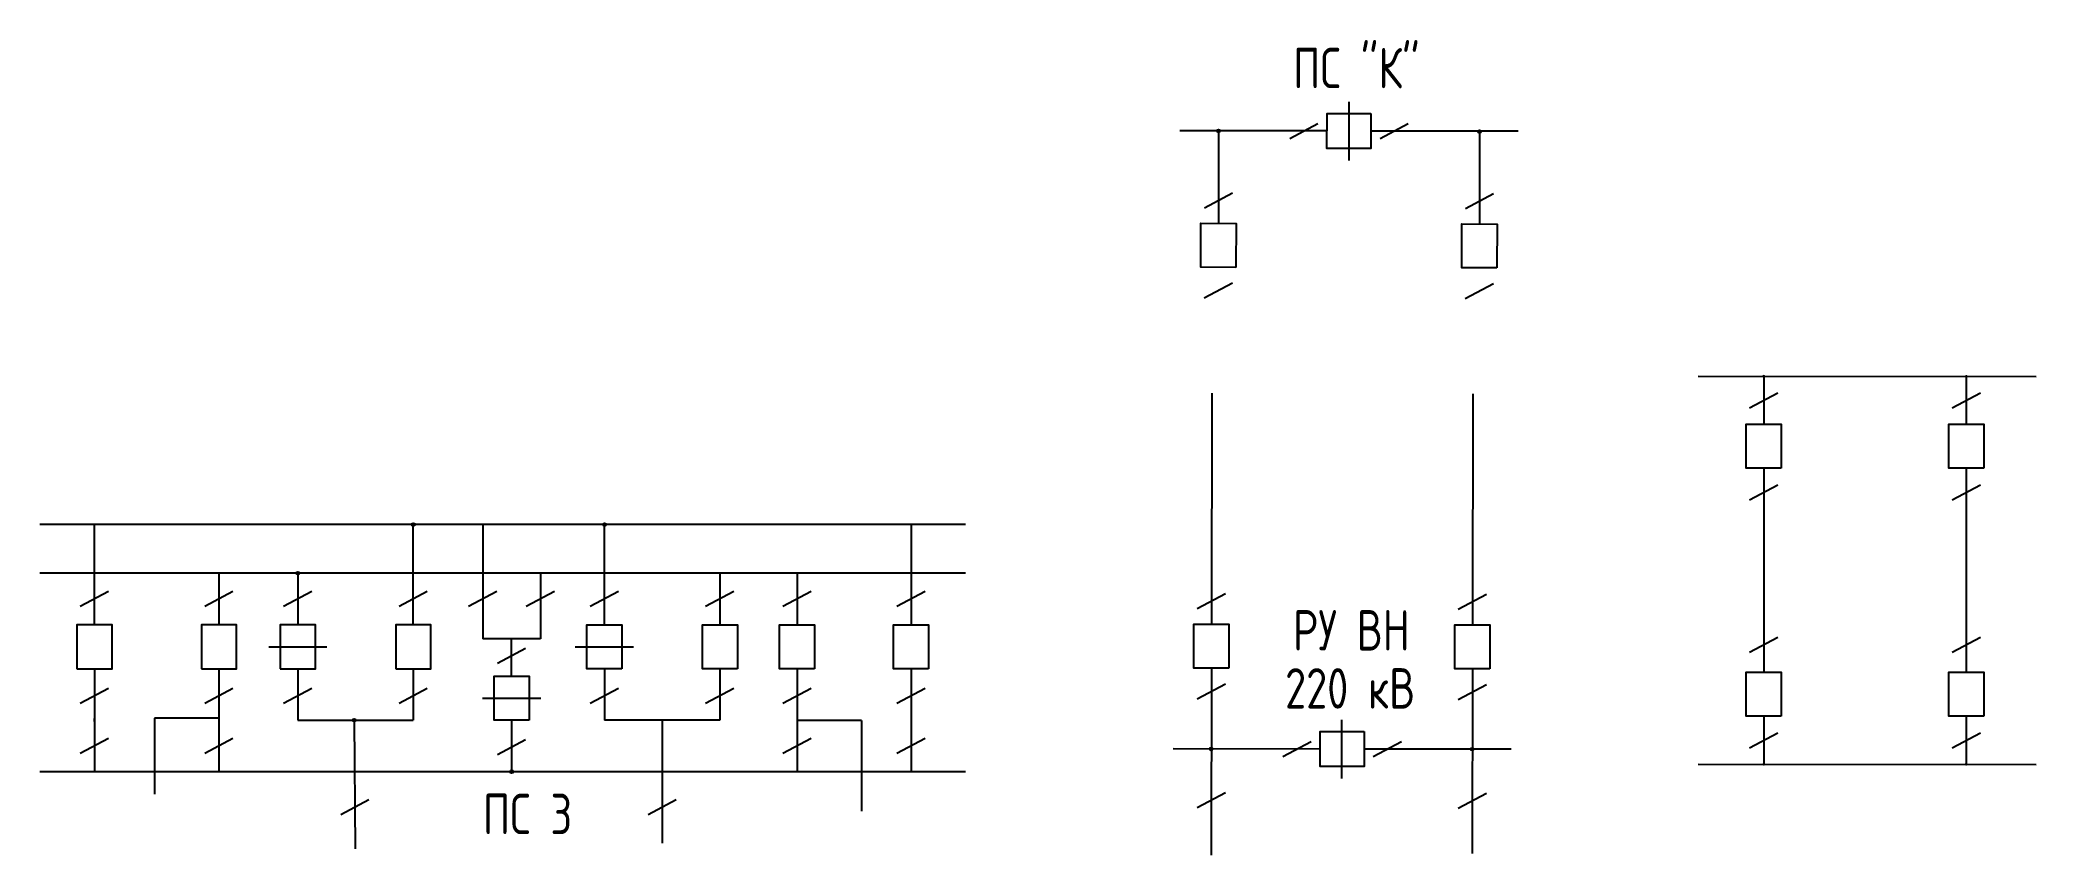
# Model space of a CAD drawing. Header units: millimetres. Extents: x 694 to 2822, y 1259 to 2159.
# Drawn here: x 2717 to 2822, y 1756.4 to 1799.3 of the extents above; entities that cross this region are included whole.
import ezdxf

# ---------------------------------------------------------------- set-up
doc = ezdxf.new("R2010")
doc.units = ezdxf.units.MM
doc.styles.add('GOST-2.304_Type-B_shrink', font='GOST Common.ttf', dxfattribs={"width": 0.8})

msp = doc.modelspace()

# ---------------------------------------------------------------- texts
at = {"transparency": 33554687, "char_height": 2.12625, "attachment_point": 4, "style": 'GOST-2.304_Type-B_shrink'}
for s, insert in [('ПС "К"', (2782.93905449676, 1797.770784594274)), ('РУ ВН', (2782.93333681582, 1768.198927361452)), ('220 кВ', (2782.517835324434, 1765.144119675795)), ('ПС 3', (2740.324941579899, 1758.539404050231))]:
    msp.add_mtext(s, dxfattribs=dict(at, insert=insert))

# ---------------------------------------------------------------- hatches: boundary and pattern name
at = {"transparency": 33554687}
h = msp.add_hatch(color=256, dxfattribs=at)
edge = h.paths.add_edge_path()
edge.add_arc((2779.019457067463, 1794.4626563028), 0.0759375, 0, 360)
h = msp.add_hatch(color=256, dxfattribs=at)
edge = h.paths.add_edge_path()
edge.add_arc((2792.746401356815, 1794.429537565662), 0.0759375, 0, 360)
h = msp.add_hatch(color=256, dxfattribs=at)
edge = h.paths.add_edge_path()
edge.add_arc((2807.692657102299, 1781.562769014521), 0.0759375, 0, 360)
h = msp.add_hatch(color=256, dxfattribs=at)
edge = h.paths.add_edge_path()
edge.add_arc((2818.348860525985, 1781.555171527144), 0.0759375, 0, 360)
h = msp.add_hatch(color=256, dxfattribs=at)
edge = h.paths.add_edge_path()
edge.add_arc((2719.897699647911, 1773.758430961504), 0.0759375, -1.272221872585407e-14, 360)
h = msp.add_hatch(color=256, dxfattribs=at)
edge = h.paths.add_edge_path()
edge.add_arc((2736.667323785318, 1773.758430961504), 0.0759375, 0, 360)
h = msp.add_hatch(color=256, dxfattribs=at)
edge = h.paths.add_edge_path()
edge.add_arc((2740.321650567395, 1773.758430961504), 0.0759375, -1.272221872585407e-14, 360)
h = msp.add_hatch(color=256, dxfattribs=at)
edge = h.paths.add_edge_path()
edge.add_arc((2746.71787199646, 1773.758430961504), 0.0759375, 0, 360)
h = msp.add_hatch(color=256, dxfattribs=at)
edge = h.paths.add_edge_path()
edge.add_arc((2762.846575530076, 1773.758430961504), 0.0759375, -1.272221872585407e-14, 360)
h = msp.add_hatch(color=256, dxfattribs=at)
edge = h.paths.add_edge_path()
edge.add_arc((2726.44342725094, 1771.20232678007), 0.0759375, -1.272221872585407e-14, 360)
h = msp.add_hatch(color=256, dxfattribs=at)
edge = h.paths.add_edge_path()
edge.add_arc((2730.594222519527, 1771.202326780067), 0.0759375, 0, 360)
h = msp.add_hatch(color=256, dxfattribs=at)
edge = h.paths.add_edge_path()
edge.add_arc((2743.358201200291, 1771.20232678007), 0.0759375, -1.272221872585407e-14, 360)
h = msp.add_hatch(color=256, dxfattribs=at)
edge = h.paths.add_edge_path()
edge.add_arc((2752.790973262233, 1771.20232678007), 0.0759375, -1.272221872585407e-14, 360)
h = msp.add_hatch(color=256, dxfattribs=at)
edge = h.paths.add_edge_path()
edge.add_arc((2756.849689738475, 1771.202326780069), 0.0759375, -1.272221872585407e-14, 360)
h = msp.add_hatch(color=256, dxfattribs=at)
edge = h.paths.add_edge_path()
edge.add_arc((2741.839926569045, 1767.749536806657), 0.0759375, -1.272221872585407e-14, 360)
h = msp.add_hatch(color=256, dxfattribs=at)
edge = h.paths.add_edge_path()
edge.add_arc((2719.89882745059, 1763.470170316918), 0.0759375, -1.272221872585407e-14, 360)
h = msp.add_hatch(color=256, dxfattribs=at)
edge = h.paths.add_edge_path()
edge.add_arc((2726.44342725094, 1763.583258311491), 0.0759375, -1.272221872585407e-14, 360)
h = msp.add_hatch(color=256, dxfattribs=at)
edge = h.paths.add_edge_path()
edge.add_arc((2733.554835652423, 1763.470170316918), 0.0759375, 0, 360)
h = msp.add_hatch(color=256, dxfattribs=at)
edge = h.paths.add_edge_path()
edge.add_arc((2749.754422629347, 1763.470170316918), 0.0759375, -1.272221872585407e-14, 360)
h = msp.add_hatch(color=256, dxfattribs=at)
edge = h.paths.add_edge_path()
edge.add_arc((2756.849689738475, 1763.44911259946), 0.0759375, -1.272221872585407e-14, 360)
h = msp.add_hatch(color=256, dxfattribs=at)
edge = h.paths.add_edge_path()
edge.add_arc((2762.846575530076, 1763.44911259946), 0.0759375, -1.272221872585407e-14, 360)
h = msp.add_hatch(color=256, dxfattribs=at)
edge = h.paths.add_edge_path()
edge.add_arc((2778.634222742505, 1761.958078473717), 0.0759375, 0, 360)
h = msp.add_hatch(color=256, dxfattribs=at)
edge = h.paths.add_edge_path()
edge.add_arc((2792.36550154761, 1761.948288568885), 0.0759375, 0, 360)
h = msp.add_hatch(color=256, dxfattribs=at)
edge = h.paths.add_edge_path()
edge.add_arc((2719.897699647911, 1760.763286806656), 0.0759375, -1.272221872585407e-14, 360)
h = msp.add_hatch(color=256, dxfattribs=at)
edge = h.paths.add_edge_path()
edge.add_arc((2726.44342725094, 1760.763286806656), 0.0759375, -1.272221872585407e-14, 360)
h = msp.add_hatch(color=256, dxfattribs=at)
edge = h.paths.add_edge_path()
edge.add_arc((2741.839926569045, 1760.763286806656), 0.0759375, 0, 360)
h = msp.add_hatch(color=256, dxfattribs=at)
edge = h.paths.add_edge_path()
edge.add_arc((2756.849689738475, 1760.763286806656), 0.0759375, -1.272221872585407e-14, 360)
h = msp.add_hatch(color=256, dxfattribs=at)
edge = h.paths.add_edge_path()
edge.add_arc((2762.846575530076, 1760.763286806656), 0.0759375, -1.272221872585407e-14, 360)
h = msp.add_hatch(color=256, dxfattribs=at)
edge = h.paths.add_edge_path()
edge.add_arc((2807.692657102299, 1761.153454544775), 0.0759375, 0, 360)
h = msp.add_hatch(color=256, dxfattribs=at)
edge = h.paths.add_edge_path()
edge.add_arc((2818.345562365521, 1761.153454544775), 0.0759375, 0, 360)

# ---------------------------------------------------------------- linework, layer by layer
for p, q in [((2785.881117760805, 1792.910693447204), (2785.881117760805, 1795.989774553659)), ((2784.723963685163, 1794.460773037828), (2776.99085930703, 1794.466286461377)), ((2779.019457067463, 1794.4626563028), (2779.015992064235, 1789.602657538011)), ((2782.764537357584, 1794.072257953129), (2784.24990339992, 1794.856314407918)), ((2794.770061558238, 1794.453610533628), (2787.036957180106, 1794.459123957177)), ((2787.514268791621, 1794.064640915809), (2788.999634833957, 1794.848697370599)), ((2792.746401356815, 1794.429537565662), (2792.742936353587, 1789.569538800873)), ((2778.274175292975, 1790.425627740443), (2779.75954133531, 1791.209684195233)), ((2792.001119582326, 1790.392509003305), (2793.486485624662, 1791.176565458095)), ((2778.268259472225, 1785.681713090244), (2779.753625514561, 1786.465769545034)), ((2791.995203761577, 1785.648594353106), (2793.480569803913, 1786.432650807896)), ((2778.66095188258, 1780.672294442981), (2778.64449246209, 1768.521381392798)), ((2792.387896171932, 1780.639175705843), (2792.371436751442, 1768.48826265566)), ((2806.948980909817, 1779.907099441543), (2808.434346952153, 1780.691155896333)), ((2817.605184333504, 1779.907094738603), (2819.090550375839, 1780.691151193392)), ((2806.948980909817, 1775.065804377554), (2808.434346952153, 1775.849860832344)), ((2817.601886173039, 1775.065804377554), (2819.087252215375, 1775.849860832344)), ((2765.715892454283, 1773.758430961504), (2717.028382723704, 1773.758430961504)), ((2719.897699647911, 1768.492745589899), (2719.897699647911, 1773.758430961504)), ((2736.667323785318, 1768.492745589899), (2736.667323785318, 1773.758430961504)), ((2746.71787199646, 1768.492745589899), (2746.71787199646, 1773.758430961504)), ((2765.715892454283, 1771.20232678007), (2717.028382723704, 1771.20232678007)), ((2719.147756505623, 1769.465205107832), (2720.632563166715, 1770.250320375308)), ((2725.693484108642, 1769.465205107832), (2727.178290769734, 1770.250320375308)), ((2729.844279377229, 1769.465205107832), (2731.329086038321, 1770.250320375308)), ((2735.917380643012, 1769.465205107832), (2737.402187304104, 1770.250320375308)), ((2739.571707425098, 1769.465205107832), (2741.05651408619, 1770.250320375308)), ((2742.608258057985, 1769.465205107832), (2744.093064719077, 1770.250320375308)), ((2745.967928854153, 1769.465205107832), (2747.452735515245, 1770.250320375308)), ((2752.041030119927, 1769.465205107832), (2753.525836781019, 1770.250320375308)), ((2756.099746596169, 1769.465205107832), (2757.584553257261, 1770.250320375308)), ((2762.096632387769, 1769.465205107832), (2763.581439048861, 1770.250320375308)), ((2777.90092494047, 1769.344352843452), (2779.386290982805, 1770.128409298241)), ((2791.627869229821, 1769.311234106314), (2793.113235272157, 1770.095290561104)), ((2729.064756593936, 1767.336248548493), (2732.123688445135, 1767.336248548493)), ((2743.358201200291, 1767.749536806657), (2740.321650567395, 1767.749536806657)), ((2741.089983426748, 1766.468382459964), (2742.574790087831, 1767.25349772744)), ((2741.839926569045, 1765.785862079637), (2741.839926569045, 1767.749536806657)), ((2745.188406070851, 1767.336248548493), (2748.24733792205, 1767.336248548493)), ((2806.951833716586, 1767.050772074324), (2808.437199758922, 1767.834828529113)), ((2817.605184333504, 1767.050247824841), (2819.090550375839, 1767.83430427963)), ((2778.641194301626, 1766.208389661456), (2778.625067307227, 1756.376335808363)), ((2792.368138590978, 1766.175270924318), (2792.36207483687, 1756.455528757859)), ((2719.147756505623, 1764.369390014758), (2720.632563166715, 1765.154505282235)), ((2725.693484108642, 1764.369390014758), (2727.178290769734, 1765.154505282235)), ((2729.844279377229, 1764.369390014758), (2731.329086038321, 1765.154505282235)), ((2735.917380643012, 1764.369390014758), (2737.402187304104, 1765.154505282235)), ((2745.967928854153, 1764.369390014758), (2747.452735515245, 1765.154505282235)), ((2752.041030119927, 1764.369390014758), (2753.525836781019, 1765.154505282235)), ((2756.099746596169, 1764.369390014758), (2757.584553257261, 1765.154505282235)), ((2762.096632387769, 1764.369390014758), (2763.581439048861, 1765.154505282235)), ((2777.896759870081, 1764.600436945032), (2779.382125912417, 1765.384493399821)), ((2791.623704159433, 1764.567318207893), (2793.109070201768, 1765.351374662683)), ((2740.310460643437, 1764.62936503823), (2743.369392494636, 1764.62936503823)), ((2756.849689738475, 1764.765934444544), (2756.849689738475, 1762.132290754376)), ((2762.846575530076, 1764.765934444544), (2762.846575530076, 1762.132290754376)), ((2719.897699647911, 1763.396930496824), (2719.897699647911, 1763.562336942261)), ((2723.051524934793, 1763.582786220374), (2723.052354446584, 1759.584475543151)), ((2726.44342725094, 1763.582786220374), (2723.051524934793, 1763.582786220374)), ((2730.594222519527, 1763.470170316918), (2736.667323785318, 1763.470170316918)), ((2733.554835652423, 1763.470170316918), (2733.610698071214, 1756.708501765764)), ((2752.790973262233, 1763.470170316918), (2746.71787199646, 1763.470170316918)), ((2749.754422629347, 1763.470170316918), (2749.754422629347, 1756.99600685518)), ((2760.239933031039, 1763.44911259946), (2756.848030714892, 1763.44911259946)), ((2760.241562721288, 1763.44911259946), (2760.241562721288, 1758.678902993326)), ((2785.510917533658, 1760.403921057562), (2785.510917533658, 1763.483002164017)), ((2806.948980909817, 1762.02505138275), (2808.434346952153, 1762.80910783754)), ((2817.601886173039, 1762.02505138275), (2819.087252215375, 1762.80910783754)), ((2719.147756505623, 1761.735746324591), (2720.632563166715, 1762.520861592067)), ((2725.693484108642, 1761.735746324591), (2727.178290769734, 1762.520861592067)), ((2741.089983426748, 1761.662506504496), (2742.574790087831, 1762.447621771973)), ((2756.099746596169, 1761.735746324591), (2757.584553257261, 1762.520861592067)), ((2762.096632387769, 1761.735746324591), (2763.581439048861, 1762.520861592067)), ((2784.36129342989, 1761.953995279589), (2776.628189051758, 1761.959508703137)), ((2782.401867102312, 1761.565480194889), (2783.887233144648, 1762.349536649679)), ((2794.407391302966, 1761.946832775389), (2786.674286924834, 1761.952346198937)), ((2787.151598536349, 1761.55786315757), (2788.636964578685, 1762.34191961236)), ((2765.715892454283, 1760.763286806656), (2717.028382723704, 1760.763286806656)), ((2777.893190512952, 1758.879025692127), (2779.378556555288, 1759.663082146917)), ((2791.620134802304, 1758.845906954989), (2793.10550084464, 1759.629963409779)), ((2734.335094406726, 1759.280652310553), (2732.850287745643, 1758.495537043076)), ((2750.496825959888, 1759.280652310553), (2749.012019298805, 1758.495537043076))]:
    msp.add_line(p, q, dxfattribs=at)
for p, q in [((2804.238837786236, 1781.565231462694), (2822.018040037443, 1781.552555534946)), ((2807.692657102299, 1781.563801233274), (2807.692657102299, 1779.035502603567)), ((2818.348860525985, 1781.563796530334), (2818.348860525985, 1779.035497900627)), ((2807.692657102299, 1776.722506169285), (2807.695955262763, 1765.994744905824)), ((2818.345562365521, 1776.722506169285), (2818.348860525985, 1765.994744905824)), ((2807.692657102299, 1763.681753174482), (2807.692657102299, 1761.153454544775)), ((2818.345562365521, 1763.681753174482), (2818.345562365521, 1761.153454544775)), ((2804.238837786236, 1761.154884774195), (2822.018040037443, 1761.142208846446))]:
    msp.add_line(p, q)
for points in [[(2787.037614508276, 1795.381089648451), (2787.036299851935, 1793.537158265903), (2784.723306356992, 1793.538807346554), (2784.724621013333, 1795.382738729102)], [(2779.934658892068, 1787.288351150662), (2778.090728915473, 1787.290980462676), (2778.094027075937, 1789.603972194017), (2779.937957052532, 1789.601342882004)], [(2793.66160318142, 1787.255232413524), (2791.817673204825, 1787.257861725538), (2791.820971365289, 1789.570853456879), (2793.664901341884, 1789.568224144866)], [(2808.614622090597, 1776.721191513278), (2806.770692114002, 1776.723820825292), (2806.773990274466, 1779.036812556634), (2808.61792025106, 1779.03418324462)], [(2819.267527353819, 1776.721191513278), (2817.423597377224, 1776.723820825292), (2817.426895537688, 1779.036812556634), (2819.270825514282, 1779.03418324462)], [(2718.97573372232, 1766.179751507087), (2720.819665573511, 1766.179751507087), (2720.819665573511, 1768.492745589899), (2718.97573372232, 1768.492745589899)], [(2725.52146132534, 1766.179751507087), (2727.365393176548, 1766.179751507087), (2727.365393176548, 1768.492745589899), (2725.52146132534, 1768.492745589899)], [(2729.672256593936, 1766.179751507087), (2731.516188445135, 1766.179751507087), (2731.516188445135, 1768.492745589899), (2729.672256593936, 1768.492745589899)], [(2735.74535785971, 1766.179751507087), (2737.589289710909, 1766.179751507087), (2737.589289710909, 1768.492745589899), (2735.74535785971, 1768.492745589899)], [(2747.63983792205, 1766.179751507087), (2745.795906070851, 1766.179751507087), (2745.795906070851, 1768.492745589899), (2747.63983792205, 1768.492745589899)], [(2753.712939187824, 1766.179751507087), (2751.869007336625, 1766.179751507087), (2751.869007336625, 1768.492745589899), (2753.712939187824, 1768.492745589899)], [(2757.771655664074, 1766.179751507087), (2755.927723812875, 1766.179751507087), (2755.927723812875, 1768.492745589899), (2757.771655664074, 1768.492745589899)], [(2763.768541455675, 1766.179751507087), (2761.924609604476, 1766.179751507087), (2761.924609604476, 1768.492745589899), (2763.768541455675, 1768.492745589899)], [(2779.563159289924, 1766.207075005449), (2777.719229313329, 1766.209704317463), (2777.722527473793, 1768.522696048805), (2779.566457450388, 1768.520066736791)], [(2793.290103579276, 1766.173956268311), (2791.446173602681, 1766.176585580325), (2791.449471763145, 1768.489577311667), (2793.293401739739, 1768.486947999653)], [(2808.614622090597, 1763.680438518475), (2806.770692114002, 1763.683067830489), (2806.773990274466, 1765.99605956183), (2808.61792025106, 1765.993430249817)], [(2819.267527353819, 1763.680438518475), (2817.423597377224, 1763.683067830489), (2817.426895537688, 1765.99605956183), (2819.270825514282, 1765.993430249817)], [(2742.761892494636, 1763.472867996824), (2740.917960643437, 1763.472867996824), (2740.917960643437, 1765.785862079637), (2742.761892494636, 1765.785862079637)], [(2786.674944253004, 1762.874311890211), (2786.673629596663, 1761.030380507663), (2784.36063610172, 1761.032029588315), (2784.361950758061, 1762.875960970862)]]:
    msp.add_lwpolyline(points, close=True, dxfattribs=at)
for points in [[(2740.321650567395, 1773.758430961504), (2740.321650567395, 1767.749536806657)], [(2762.846575530076, 1773.758430961504), (2762.846575530076, 1768.492745589899)], [(2726.44342725094, 1771.20232678007), (2726.44342725094, 1768.492745589899)], [(2730.594222519527, 1771.275566600161), (2730.594222519527, 1768.492745589899)], [(2743.358201200291, 1771.20232678007), (2743.358201200291, 1767.749536806657)], [(2752.790973262233, 1771.20232678007), (2752.790973262233, 1768.492745589899)], [(2756.849689738475, 1771.20232678007), (2756.849689738475, 1768.492745589899)], [(2719.897699647911, 1766.179751507087), (2719.897699647911, 1763.396930496824)], [(2726.44342725094, 1766.179751507087), (2726.44342725094, 1760.763286806656)], [(2730.594222519527, 1766.179751507087), (2730.594222519527, 1763.470170316918)], [(2736.667323785318, 1766.179751507087), (2736.667323785318, 1763.470170316918)], [(2746.71787199646, 1766.179751507087), (2746.71787199646, 1763.470170316918)], [(2752.790973262233, 1766.179751507087), (2752.790973262233, 1763.470170316918)], [(2756.849689738475, 1766.179751507087), (2756.849689738475, 1763.396930496824)], [(2762.846575530076, 1766.179751507087), (2762.846575530076, 1763.396930496824)], [(2719.897699647911, 1763.546107816919), (2719.897699647911, 1760.763286806656)], [(2741.839926569045, 1763.472867996824), (2741.839926569045, 1760.690046986563)], [(2756.849689738475, 1763.546107816919), (2756.849689738475, 1760.763286806656)], [(2762.846575530076, 1763.546107816919), (2762.846575530076, 1760.763286806656)]]:
    msp.add_lwpolyline(points, dxfattribs=at)
for centre in [(2779.019457067463, 1794.4626563028), (2792.746401356815, 1794.429537565662), (2736.667323785318, 1773.758430961504), (2746.71787199646, 1773.758430961504), (2730.594222519527, 1771.202326780067), (2733.554835652423, 1763.470170316918), (2778.634222742505, 1761.958078473717), (2792.36550154761, 1761.948288568885), (2741.839926569045, 1760.763286806656)]:
    msp.add_circle(centre, 0.0759375, dxfattribs=at)

msp.set_redraw_order([(e.dxf.handle, doc.entitydb.next_handle()) for e in msp.query("TEXT MTEXT ATTDEF DIMENSION ARC_DIMENSION")])  # texts and dimensions are drawn at this point

doc.saveas('drawing.dxf')
